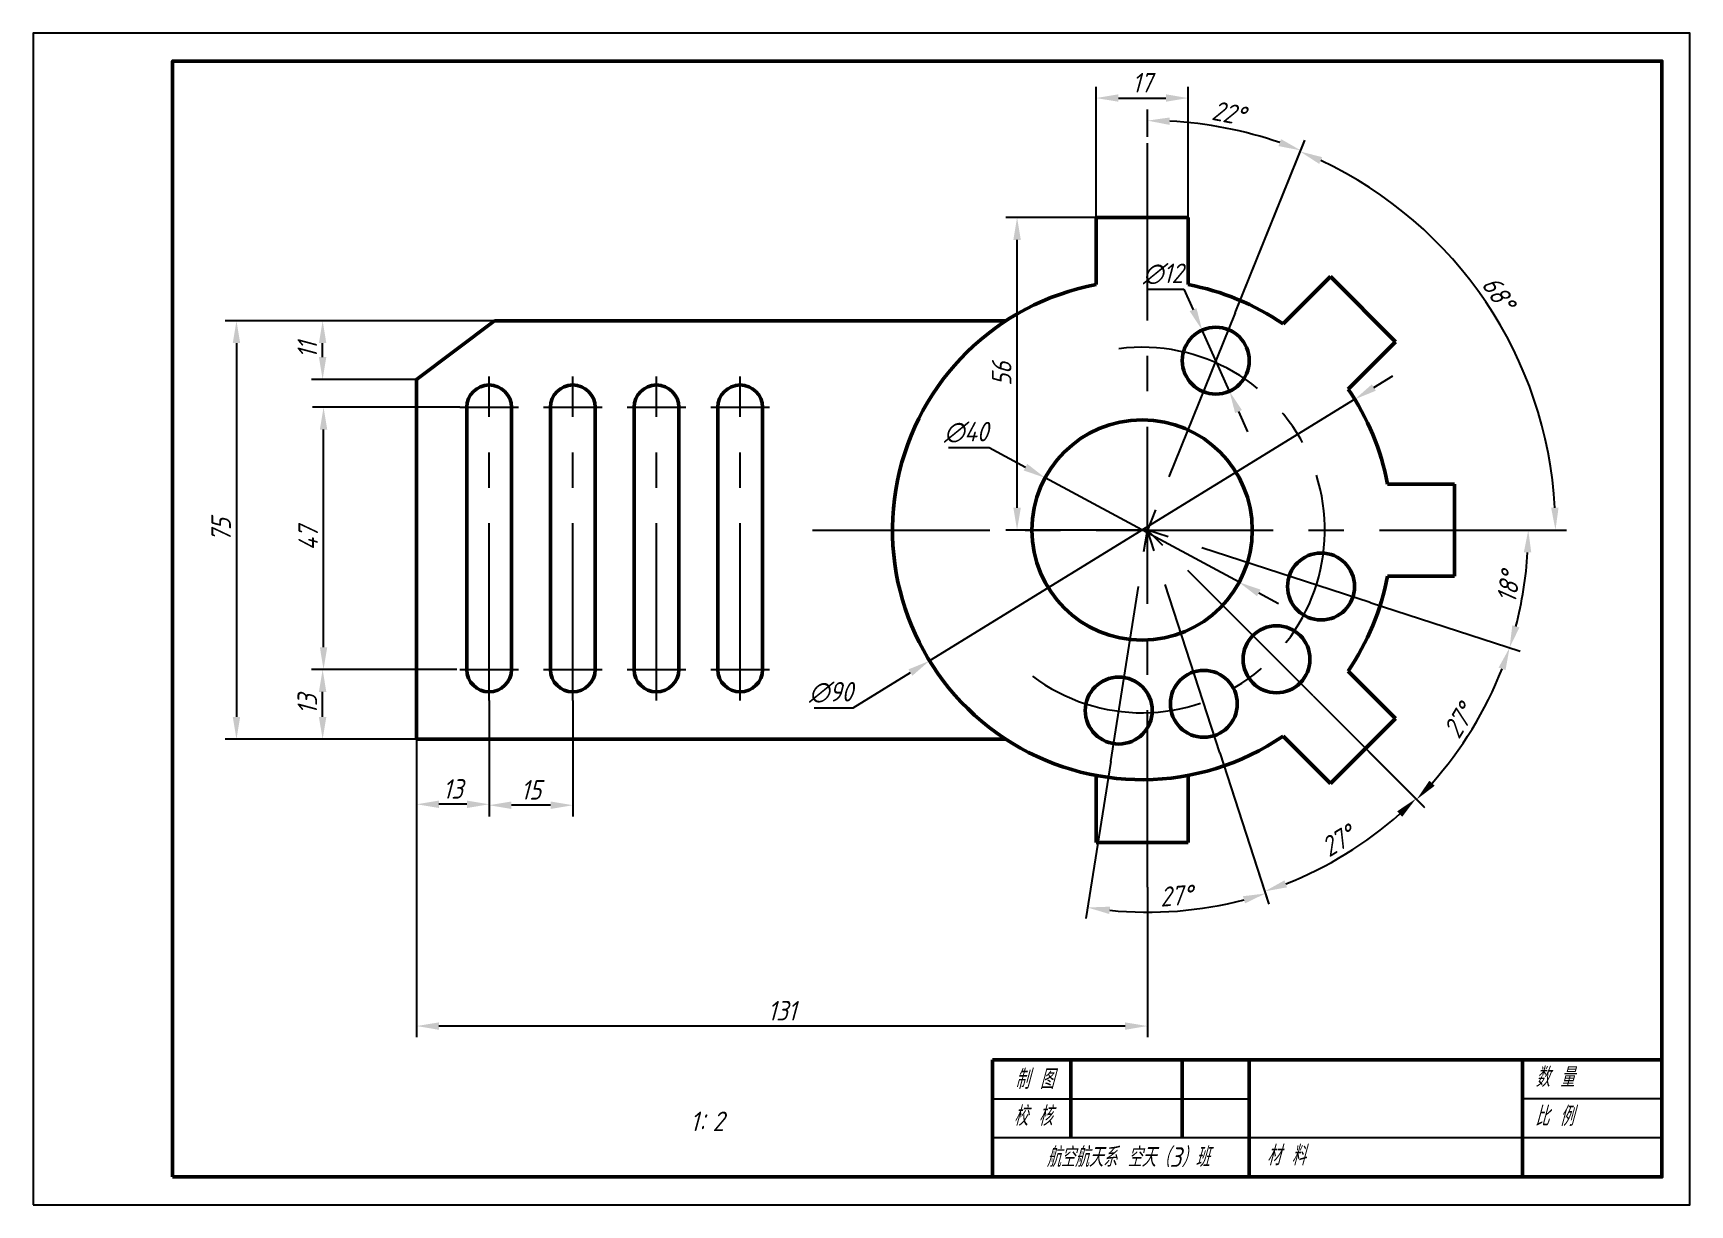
# Model space of a CAD drawing. Header units: millimetres. Extents: x 1 to 2971, y 6 to 1476.
# Drawn here: x 1 to 298, y 5.6 to 215.6 of the extents above; entities that cross this region are included whole.
import ezdxf

# ---------------------------------------------------------------- set-up
doc = ezdxf.new("R2010")
doc.units = ezdxf.units.MM
doc.linetypes.add('CENTER', pattern=[50.8, 31.75, -6.35, 6.35, -6.35])
for name, color, linetype, lineweight in [('尺寸标注', 7, 'Continuous', 25), ('文字标注', 7, 'Continuous', 25), ('点画线', 1, 'CENTER', 25), ('粗实线', 7, 'Continuous', 50), ('细实线', 3, 'Continuous', 25)]:
    doc.layers.add(name, color=color, linetype=linetype, lineweight=lineweight)
doc.styles.add('国标汉字', font='gbeitc.shx', dxfattribs={"height": 3.5, "bigfont": 'gbcbig.shx'})

msp = doc.modelspace()

# ---------------------------------------------------------------- texts
at = {"layer": '尺寸标注', "style": '国标汉字'}
msp.add_text('1：2', height=3.5, dxfattribs=at).set_placement((118.77, 18.87))
at = {"layer": '尺寸标注', "char_height": 3.5, "attachment_point": 5, "style": '国标汉字'}
for s, insert in [('17', (199.78, 206.76)), ('∅12', (203.51, 172.49)), ('∅40', (168.23, 144.11)), ('∅90', (144, 97.49)), ('13', (76.22, 80.19)), ('15', (90.22, 80.02)), ('131', (135.22, 40.44))]:
    msp.add_mtext(s, dxfattribs=dict(at, insert=insert))
for s, insert, rotation in [('22°', (215.24, 201.32), 349), ('68°', (263.65, 169.04), 304), ('11', (50.12, 158.84), 90), ('56', (174.61, 154.59), 90), ('75', (34.67, 126.59), 90), ('47', (50.28, 125.09), 90), ('18°', (265.44, 116.34), 81), ('13', (50.12, 95.34), 90), ('27°', (256.59, 92.35), 58.5), ('27°', (234.86, 70.87), 31.5), ('27°', (205.87, 61.05), 4.5)]:
    msp.add_mtext(s, dxfattribs=dict(at, insert=insert, rotation=rotation))
at = {"layer": '文字标注', "style": '国标汉字'}
for s, p in [('制 图', (177.01, 26.41)), ('数 量', (270.29, 26.76)), ('校 核', (176.74, 19.81)), ('比 例', (270.18, 19.77)), ('航空航天系 空天（3）班', (182.64, 12.45)), ('材 料', (222.12, 12.74))]:
    msp.add_text(s, height=3.5, dxfattribs=at).set_placement(p)

# ---------------------------------------------------------------- linework, layer by layer
at = {"layer": '尺寸标注'}
for p, q in [((191.53, 182.59), (191.53, 206.01)), ((208.03, 182.59), (208.03, 206.01)), ((195.53, 204.01), (204.03, 204.01)), ((200.72, 197.06), (200.72, 201.97)), ((216.45, 165.54), (228.95, 196.48)), ((216.45, 165.54), (228.87, 196.27)), ((191.53, 182.59), (175.36, 182.59)), ((177.36, 130.59), (177.36, 178.59)), ((200.74, 169.74), (207.28, 169.74)), ((207.28, 169.74), (208.91, 166.08)), ((83.65, 164.09), (35.42, 164.09)), ((83.65, 164.09), (50.87, 164.09)), ((215.43, 151.47), (210.54, 162.43)), ((37.42, 160.09), (37.42, 93.09)), ((52.87, 157.59), (52.87, 160.09)), ((69.72, 153.59), (50.87, 153.59)), ((241.31, 152.12), (244.72, 154.21)), ((77.44, 148.59), (51.03, 148.59)), ((237.9, 150.02), (161.66, 103.15)), ((217.06, 147.82), (218.69, 144.17)), ((53.03, 105.59), (53.03, 144.59)), ((165.09, 141.36), (172.36, 141.36)), ((172.36, 141.36), (178.87, 137.85)), ((217.17, 117.22), (182.39, 135.95)), ((200.72, 126.59), (175.36, 126.59)), ((260.72, 126.59), (271, 126.59)), ((260.72, 126.59), (275.88, 126.59)), ((220.69, 115.32), (224.21, 113.43)), ((240.67, 113.6), (267.56, 104.87)), ((240.67, 113.6), (267.56, 104.87)), ((76.93, 101.59), (50.87, 101.59)), ((76.93, 101.59), (51.03, 101.59)), ((147.99, 94.74), (158.25, 101.05)), ((52.87, 93.09), (52.87, 97.59)), ((82.72, 96.05), (82.72, 75.44)), ((82.72, 95.13), (82.72, 75.27)), ((97.72, 96.05), (97.72, 75.27)), ((230.42, 96.88), (250.28, 77.02)), ((230.42, 96.88), (250.41, 76.89)), ((141.01, 94.74), (147.99, 94.74)), ((69.72, 89.09), (35.42, 89.09)), ((69.72, 89.09), (50.87, 89.09)), ((69.72, 89.09), (69.72, 75.44)), ((69.72, 89.09), (69.72, 35.69)), ((213.7, 86.63), (222.5, 59.55)), ((213.7, 86.63), (222.37, 59.92)), ((194.14, 85.09), (189.69, 56.96)), ((78.72, 77.44), (73.72, 77.44)), ((93.72, 77.27), (86.72, 77.27)), ((200.72, 62.56), (200.72, 35.69)), ((196.72, 37.69), (73.72, 37.69))]:
    msp.add_line(p, q, dxfattribs=at)
for radius, start, end in [(73.39, 71.1234, 86.8766), (73.16, 3.133, 64.867), (68.28, 345.357, 356.643), (68.28, 318.357, 338.643), (68.09, 291.3662, 311.6338), (68.49, 264.3467, 284.6533)]:
    msp.add_arc((200.72, 126.59), radius, start, end, dxfattribs=at)
for points in [[(195.53, 204.68), (195.53, 203.35), (191.53, 204.01)], [(204.03, 204.68), (204.03, 203.35), (208.03, 204.01)], [(204.7, 199.2), (204.73, 200.53), (200.72, 199.97)], [(224.69, 196.65), (224.22, 195.4), (228.21, 194.63)], [(231.52, 192.21), (232.05, 193.43), (228.12, 194.42)], [(176.69, 178.59), (178.03, 178.59), (177.36, 182.59)], [(209.52, 166.36), (208.3, 165.81), (210.54, 162.43)], [(36.76, 160.09), (38.09, 160.09), (37.42, 164.09)], [(52.2, 160.09), (53.53, 160.09), (52.87, 164.09)], [(52.2, 157.59), (53.53, 157.59), (52.87, 153.59)], [(217.67, 148.09), (216.45, 147.55), (215.43, 151.47)], [(240.96, 152.69), (241.66, 151.55), (237.9, 150.02)], [(52.37, 144.59), (53.7, 144.59), (53.03, 148.59)], [(179.19, 138.44), (178.56, 137.26), (182.39, 135.95)], [(176.69, 130.59), (178.03, 130.59), (177.36, 126.59)], [(274.43, 130.6), (273.1, 130.57), (273.88, 126.59)], [(268.21, 122.61), (269.54, 122.57), (269, 126.59)], [(221.01, 115.91), (220.37, 114.74), (217.17, 117.22)], [(267.42, 109.14), (266.14, 109.51), (265.65, 105.49)], [(52.37, 105.59), (53.7, 105.59), (53.03, 101.59)], [(263.68, 101.94), (264.93, 101.5), (265.65, 105.49)], [(52.2, 97.59), (53.53, 97.59), (52.87, 101.59)], [(157.9, 101.62), (158.6, 100.49), (161.66, 103.15)], [(36.76, 93.09), (38.09, 93.09), (37.42, 89.09)], [(52.2, 93.09), (53.53, 93.09), (52.87, 89.09)], [(252.23, 80.76), (251.26, 81.67), (249, 78.3)], [(73.72, 78.1), (73.72, 76.77), (69.72, 77.44)], [(78.72, 78.1), (78.72, 76.77), (82.72, 77.44)], [(86.72, 77.94), (86.72, 76.6), (82.72, 77.27)], [(93.72, 77.94), (93.72, 76.6), (97.72, 77.27)], [(245.5, 76.18), (246.41, 75.21), (248.86, 78.44)], [(225.75, 62.55), (225.3, 63.8), (221.76, 61.83)], [(217.85, 60.96), (218.23, 59.68), (221.88, 61.45)], [(193.88, 57.77), (194.05, 59.09), (190, 58.94)], [(73.72, 38.35), (73.72, 37.02), (69.72, 37.69)], [(196.72, 38.35), (196.72, 37.02), (200.72, 37.69)]]:
    msp.add_solid(points, dxfattribs=at)
at = {"layer": '点画线'}
for p, q in [((200.72, 62.56), (200.72, 197.06)), ((140.71, 126.59), (260.72, 126.59))]:
    msp.add_line(p, q, dxfattribs=at)
at = {"layer": '点画线', "linetype": 'CENTER'}
for p, q in [((216.45, 165.54), (200.72, 126.59)), ((82.72, 96.05), (82.72, 154.13)), ((97.72, 96.05), (97.72, 154.13)), ((112.72, 96.05), (112.72, 154.13)), ((127.72, 96.05), (127.72, 154.13)), ((77.44, 148.59), (88, 148.59)), ((92.44, 148.59), (103, 148.59)), ((107.44, 148.59), (118, 148.59)), ((122.44, 148.59), (133, 148.59)), ((194.14, 85.09), (200.72, 126.59)), ((240.67, 113.6), (200.72, 126.59)), ((230.42, 96.88), (200.72, 126.59)), ((213.7, 86.63), (200.72, 126.59)), ((77.44, 101.59), (88, 101.59)), ((92.44, 101.59), (103, 101.59)), ((107.44, 101.59), (118, 101.59)), ((122.44, 101.59), (133, 101.59))]:
    msp.add_line(p, q, dxfattribs=at)
at = {"layer": '点画线'}
msp.add_arc((199.78, 126.59), 32.75, 233.0689, 97.3545, dxfattribs=at)
at = {"layer": '粗实线'}
for p, q in [((191.53, 182.59), (208.03, 182.59)), ((191.53, 182.59), (191.53, 170.57)), ((208.03, 182.59), (208.03, 170.57)), ((233.55, 172.02), (225.05, 163.52)), ((233.55, 172.02), (245.21, 160.35)), ((69.72, 153.59), (83.65, 164.09)), ((83.65, 164.09), (175.36, 164.09)), ((245.21, 160.35), (236.72, 151.85)), ((69.72, 89.09), (69.72, 153.59)), ((78.72, 101.59), (78.72, 148.59)), ((86.72, 148.59), (86.72, 101.59)), ((93.72, 101.59), (93.72, 148.59)), ((101.72, 148.59), (101.72, 101.59)), ((108.72, 101.59), (108.72, 148.59)), ((116.72, 148.59), (116.72, 101.59)), ((123.72, 101.59), (123.72, 148.59)), ((131.72, 148.59), (131.72, 101.59)), ((255.78, 134.84), (243.76, 134.84)), ((255.78, 134.84), (255.78, 118.34)), ((255.78, 118.34), (243.76, 118.34)), ((245.21, 92.82), (236.72, 101.32)), ((245.21, 92.82), (233.55, 81.15)), ((233.55, 81.15), (225.05, 89.65)), ((69.72, 89.09), (175.36, 89.09)), ((191.53, 70.59), (191.53, 82.6)), ((208.03, 70.59), (208.03, 82.6)), ((208.03, 70.59), (191.53, 70.59)), ((292.97, 31.65), (172.97, 31.65)), ((172.97, 31.65), (172.97, 10.65)), ((186.97, 17.65), (186.97, 31.65)), ((206.97, 17.65), (206.97, 31.65)), ((218.97, 10.65), (218.97, 31.65)), ((267.97, 10.65), (267.97, 31.65))]:
    msp.add_line(p, q, dxfattribs=at)
msp.add_lwpolyline([(25.97, 10.65), (292.97, 10.65), (292.97, 210.65), (25.97, 210.65)], close=True, dxfattribs=at)
for centre, radius in [((212.98, 156.95), 6), ((199.78, 126.59), 19.75), ((231.86, 116.47), 6), ((223.87, 103.43), 6), ((210.84, 95.44), 6), ((195.59, 94.24), 6)]:
    msp.add_circle(centre, radius, dxfattribs=at)
for centre, radius, start, end in [((199.78, 126.59), 44.75, 100.6237, 304.3763), ((199.78, 126.59), 44.75, 55.6237, 79.3763), ((82.72, 148.59), 4, 0, 180), ((97.72, 148.59), 4, 0, 180), ((112.72, 148.59), 4, 0, 180), ((127.72, 148.59), 4, 0, 180), ((199.78, 126.59), 44.75, 10.6237, 34.3763), ((199.78, 126.59), 44.75, 325.6237, 349.3763), ((82.72, 101.59), 4, 180, 0), ((97.72, 101.59), 4, 180, 0), ((112.72, 101.59), 4, 180, 0), ((127.72, 101.59), 4, 180, 0)]:
    msp.add_arc(centre, radius, start, end, dxfattribs=at)
at = {"layer": '细实线'}
for p, q in [((172.97, 24.65), (218.97, 24.65)), ((292.97, 24.65), (267.97, 24.65)), ((292.97, 17.65), (172.97, 17.65))]:
    msp.add_line(p, q, dxfattribs=at)
msp.add_lwpolyline([(0.97, 5.65), (297.97, 5.65), (297.97, 215.65), (0.97, 215.65)], close=True, dxfattribs=at)

msp.set_redraw_order([(e.dxf.handle, doc.entitydb.next_handle()) for e in msp.query("TEXT MTEXT ATTDEF DIMENSION ARC_DIMENSION")])  # texts and dimensions are drawn at this point

doc.saveas('drawing.dxf')
